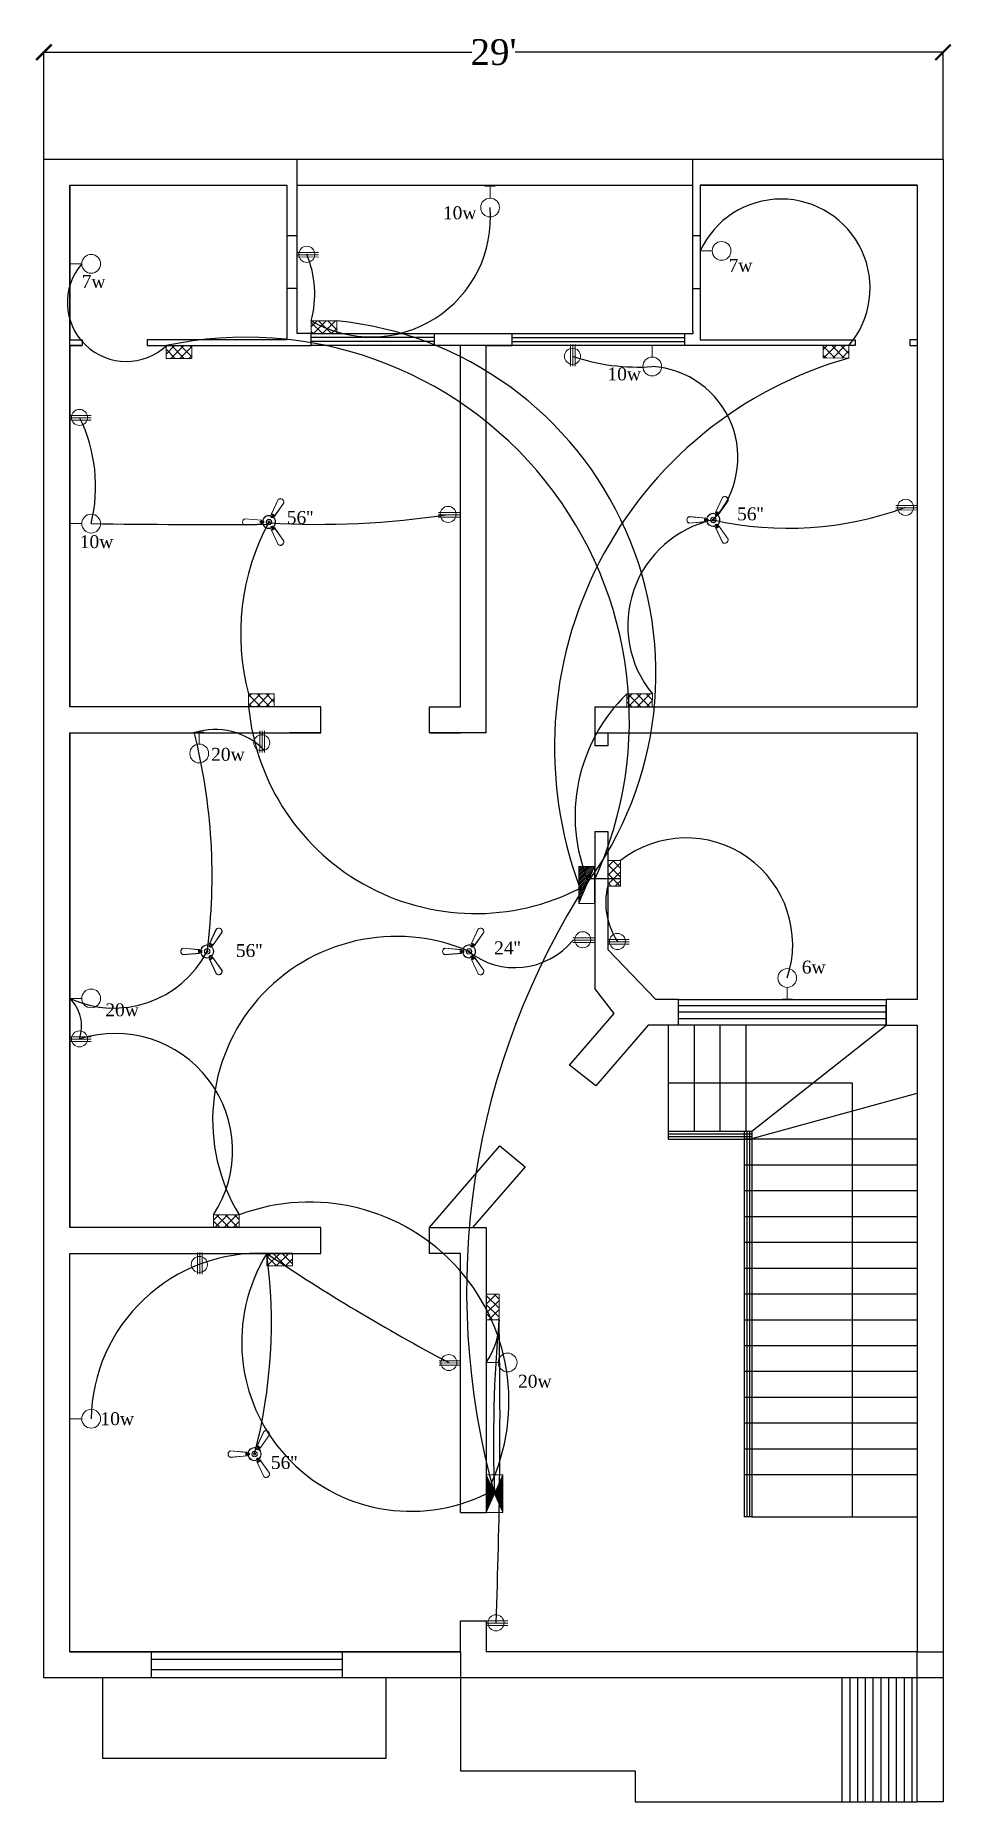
# Model space of a CAD drawing. Header units: inches. Extents: x 4244 to 5877, y 2160 to 3273.
# Drawn here: x 4244 to 4598, y 2160 to 2844 of the extents above; entities that cross this region are included whole.
import ezdxf

# ---------------------------------------------------------------- set-up
doc = ezdxf.new("R2010")
doc.units = ezdxf.units.IN
doc.header["$MEASUREMENT"] = 0
for name, color, linetype, lineweight in [('E-CF-Ceiling-Fan', 7, 'Continuous', 18), ('E-MDB', 1, 'Continuous', 15), ('E-QS-Socket-15A', 30, 'Continuous', 18), ('E-SB-Switch-Board', 5, 'Continuous', 18), ('E-Sub-Distrubtion board', 242, 'Continuous', 18), ('E-WALL-LIGHT', 4, 'Continuous', 18), ('LIGHTING', 7, 'Continuous', 18)]:
    doc.layers.add(name, color=color, linetype=linetype, lineweight=lineweight)
doc.styles.get("Standard").update_dxf_attribs({"font": 'times.ttf', "height": 10})
doc.dimstyles.get("Standard").update_dxf_attribs({"dimtxt": 0.18, "dimasz": 6, "dimexe": 0.18, "dimexo": 0.0625, "dimgap": 0.09, "dimtad": 0, "dimtih": 1, "dimtoh": 1, "dimdec": 1, "dimzin": 0, "dimdsep": 46, "dimlunit": 3, "dimtxsty": 'Standard', "dimblk": 'ARCHTICK', "dimcen": 0.09, "dimadec": 0, "dimazin": 0, "dimtfac": 1, "dimtdec": 1, "dimtofl": 0, "dimtmove": 0, "dimatfit": 3, "dimldrblk": 'ARCHTICK', "dimfxl": 1, "dimtolj": 1, "dimtzin": 0, "dimarcsym": 0})

msp = doc.modelspace()

# ---------------------------------------------------------------- texts
at = {"char_height": 5, "width": 8.7292, "attachment_point": 1}
for s, insert in [('10w', (4401.43, 2777.8)), ('7w', (4512.01, 2757.42)), ('7w', (4261.64, 2751.21)), ('10w', (4465.11, 2715.39)), ("56''", (4515.29, 2661.21)), ("56''", (4341.01, 2659.81)), ('10w', (4260.89, 2650.43)), ('20w', (4311.73, 2568.11)), ("56''", (4321.3, 2492.13)), ("24''", (4421.27, 2493.15)), ('6w', (4540.34, 2485.72)), ('20w', (4270.77, 2469.16)), ('20w', (4430.5, 2325.34)), ('10w', (4268.9, 2310.83)), ("56''", (4334.86, 2293.9))]:
    msp.add_mtext(s, dxfattribs=dict(at, insert=insert))

# ---------------------------------------------------------------- blocks, each defined once
blk = doc.blocks.new('WALL-LIGHT')
for p, q in [((-0.062, 0.259), (0.062, 0.259)), ((0, 0.114), (0, 0.259))]:
    blk.add_line(p, q)
blk.add_circle((0, 0), 0.114)
blk = doc.blocks.new('FAN56')
at = {"layer": 'LIGHTING'}
for p, q in [((2.3, 7.9), (9.7, 23.9)), ((2.4, 7.8), (9.8, 23.8)), ((15.7, 20.4), (5.6, 6)), ((15.8, 20.4), (5.7, 5.9)), ((-25.5, 3.5), (-8, 2)), ((-25.5, 3.4), (-8, 1.8)), ((-9.1, 0.4), (-8.8, 0.6)), ((-8.2, 0.6), (-8.9, 1)), ((-8.4, -0.2), (-8.6, 0.1)), ((-6.7, 0.6), (-5.9, 0.9)), ((-6.4, -0.1), (-6.5, 0.2)), ((-6, 0.4), (-5.7, 0.6)), ((2.8, 6.1), (2.1, 5.6)), ((2.5, 5.6), (2.5, 5.2)), ((3.1, 5.6), (3.5, 5.6)), ((3.3, 5), (3.3, 4.7)), ((3.6, 7.4), (3.6, 8.2)), ((3.8, 5.5), (3.8, 4.6)), ((4, 7.4), (4.4, 7.4)), ((4.1, 8.2), (4.1, 7.8)), ((4.6, 6.8), (5.3, 7.2)), ((4.9, 7.7), (4.9, 7.4)), ((-8, -1.8), (-25.5, -3.4)), ((-8, -2), (-25.5, -3.5)), ((-9.1, -0.6), (-8.8, -0.4)), ((-8.2, -0.6), (-8.9, -1)), ((-6.7, -0.6), (-5.9, -0.9)), ((-6.1, -0.6), (-5.8, -0.4)), ((2.8, -6.1), (2.1, -5.6)), ((9.7, -23.9), (2.3, -7.9)), ((2.7, -5.4), (2.4, -5.2)), ((9.8, -23.8), (2.4, -7.8)), ((3.3, -5.5), (3.1, -5.8)), ((3.5, -5), (3.2, -4.8)), ((3.6, -7.4), (3.6, -8.2)), ((3.8, -5.5), (3.8, -4.6)), ((4.2, -8.1), (3.9, -7.9)), ((4.4, -7.2), (4.2, -7.5)), ((4.6, -6.8), (5.3, -7.2)), ((5.1, -7.6), (4.8, -7.5)), ((5.6, -6), (15.7, -20.4)), ((5.7, -5.9), (15.8, -20.4))]:
    blk.add_line(p, q, dxfattribs=at)
for centre, radius in [((-9, 0.5), 0.176), ((-8.5, -0.1), 0.176), ((-6.5, 0.1), 0.176), ((-5.9, 0.5), 0.176), ((0, 0), 2.91), ((0, 0), 2.8), ((0, 0), 1.16), ((0, 0), 1.04), ((2.5, 5.4), 0.176), ((3.3, 5.6), 0.176), ((3.3, 4.9), 0.176), ((4.1, 8), 0.176), ((4.2, 7.4), 0.176), ((4.9, 7.5), 0.176), ((-9, -0.5), 0.176), ((-5.9, -0.5), 0.176), ((2.5, -5.3), 0.176), ((3.2, -5.6), 0.176), ((3.4, -4.9), 0.176), ((4.1, -8), 0.176), ((4.3, -7.3), 0.176), ((4.9, -7.5), 0.176)]:
    blk.add_circle(centre, radius, dxfattribs=at)
for centre, radius, start, end in [((12.2, 21.2), 3.68, 347.3557, 132.6443), ((12.2, 21.2), 3.57, 347.726, 132.274), ((-24.4, 0), 3.68, 107.3557, 252.6443), ((-24.4, 0), 3.57, 107.726, 252.274), ((0, 0), 9.37, 175.5055, 184.4945), ((-9.1, 0.7), 0.293, 62.3685, 175.5055), ((0, 0), 8.2, 166.1924, 175.904), ((-7.4, 3), 2.53, 252.404, 287.596), ((0, 0), 7.03, 64.034, 175.92), ((0, 0), 6.68, 65.0324, 174.9676), ((-5.8, 0.7), 0.293, 353.3233, 114.7287), ((0, 0), 5.51, 173.3233, 186.6767), ((2.3, 5.3), 0.293, 125.2713, 246.6767), ((0, 0), 5.51, 53.3233, 66.6767), ((0, 0), 8.2, 64.096, 73.8076), ((1.2, 7.8), 2.38, 311.296, 348.704), ((3.5, 4.7), 0.293, 233.3233, 354.7287), ((3.9, 8.2), 0.293, 64.4945, 177.6315), ((6.3, 4.9), 2.53, 132.404, 167.596), ((0, 0), 6.68, 305.0324, 54.9676), ((0, 0), 7.03, 304.034, 55.92), ((0, 0), 9.37, 55.5055, 64.4945), ((0, 0), 8.2, 46.1924, 55.904), ((5.1, 7.5), 0.293, 302.3685, 55.5055), ((-9.1, -0.7), 0.293, 184.4945, 297.6315), ((-7.4, -2.8), 2.38, 71.296, 108.704), ((0, 0), 8.2, 184.096, 193.8076), ((0, 0), 7.03, 184.034, 295.92), ((0, 0), 6.68, 185.0324, 294.9676), ((-5.8, -0.7), 0.293, 245.2713, 6.6767), ((2.3, -5.3), 0.293, 113.3233, 234.7287), ((0, 0), 5.51, 293.3233, 306.6767), ((0, 0), 8.2, 286.1924, 295.904), ((1.1, -7.9), 2.53, 12.404, 47.596), ((3.5, -4.7), 0.293, 5.2713, 126.6767), ((3.9, -8.2), 0.293, 182.3685, 295.5055), ((6.2, -5), 2.38, 191.296, 228.704), ((0, 0), 9.37, 295.5055, 304.4945), ((0, 0), 8.2, 304.096, 313.8076), ((5.1, -7.5), 0.293, 304.4945, 57.6315), ((12.2, -21.2), 3.68, 227.3557, 12.6443), ((12.2, -21.2), 3.57, 227.726, 12.274)]:
    blk.add_arc(centre, radius, start, end, dxfattribs=at)
blk = doc.blocks.new('P')
h = blk.add_hatch()
h.set_pattern_fill('ANSI31', color=256, style=0)
h.set_pattern_definition([(45, (5262.17775, 6617.84506), (-0.0883883476, 0.0883883476), [])])
h.paths.add_polyline_path([(-3.1, -22.9), (9.7, -17.3), (-15.8, -17.3)])
h = blk.add_hatch()
h.set_pattern_fill('ANSI31', color=256, style=0)
h.set_pattern_definition([(315, (5262.17775, -6663.70471), (-0.0883883476, -0.0883883476), [])])
h.paths.add_polyline_path([(-3.1, -22.9), (9.7, -28.5), (-15.8, -28.5)])
for p, q in [((-3.1, -22.9), (-15.8, -17.3)), ((-15.8, -17.3), (9.7, -17.3)), ((-15.8, -28.5), (-15.8, -17.3)), ((-15.8, -28.5), (-3.1, -22.9)), ((-3.1, -22.9), (9.7, -17.3)), ((-3.1, -22.9), (9.7, -28.5)), ((9.7, -17.3), (9.7, -28.5)), ((9.7, -28.5), (-15.8, -28.5))]:
    blk.add_line(p, q)
blk = doc.blocks.new('*X5')
at = {"color": 0}
for p, q in [((10769, 16968.5), (10779.2, 16978.7)), ((10770.8, 16968.5), (10782.2, 16980)), ((10772.5, 16968.5), (10785.3, 16981.3)), ((10774.3, 16968.5), (10788.3, 16982.6)), ((10776.1, 16968.5), (10790.7, 16983.2)), ((10777.8, 16968.5), (10790.7, 16981.4)), ((10779.6, 16968.5), (10790.7, 16979.6)), ((10754.8, 16968.5), (10754.9, 16968.6)), ((10756.6, 16968.5), (10757.9, 16969.8)), ((10758.4, 16968.5), (10761, 16971.1)), ((10760.2, 16968.5), (10764, 16972.4)), ((10761.9, 16968.5), (10767, 16973.7)), ((10763.7, 16968.5), (10770.1, 16974.9)), ((10765.5, 16968.5), (10773.1, 16976.2)), ((10767.2, 16968.5), (10776.1, 16977.5)), ((10781.4, 16968.5), (10790.7, 16977.9)), ((10783.1, 16968.5), (10790.7, 16976.1)), ((10784.9, 16968.5), (10790.7, 16974.3)), ((10786.7, 16968.5), (10790.7, 16972.6)), ((10788.4, 16968.5), (10790.7, 16970.8)), ((10790.2, 16968.5), (10790.7, 16969))]:
    blk.add_line(p, q, dxfattribs=at)
blk = doc.blocks.new('SDB')
for p, q in [((0, -7.5), (17.93, 0)), ((0, -7.5), (0, 0)), ((0, 0), (17.93, 0)), ((17.93, 0), (17.93, -7.5)), ((0, -7.5), (17.93, -7.5))]:
    blk.add_line(p, q)
at = {"xscale": 0.5, "yscale": 0.5, "zscale": 0.5}
blk.add_blockref('*X5', (-5377.41, -8491.77), dxfattribs=at)
blk = doc.blocks.new('3PIN15A')
for p, q in [((-7.5, -5.1), (6.4, 8.9)), ((-6.1, -6.6), (7.9, 7.4)), ((-4.6, -8.1), (9.4, 5.9))]:
    blk.add_line(p, q)
blk.add_circle((0, 0), 7.37)
blk = doc.blocks.new('SW')
h = blk.add_hatch()
h.set_pattern_fill('ANSI37', color=256, scale=24, style=0)
h.set_pattern_definition([(45, (-59.5238, -1151.0284), (-2.12132, 2.12132), []), (135, (-59.5238, -1151.0284), (-2.12132, -2.12132), [])])
h.paths.add_polyline_path([(-24, -15.52), (-12, -15.52), (-12, -21.52), (-24, -21.52)])
for p, q in [((-24, -15.52), (-12, -15.52)), ((-24, -15.52), (-24, -21.52)), ((-12, -15.52), (-12, -21.52)), ((-24, -21.52), (-12, -21.52))]:
    blk.add_line(p, q)
blk = doc.blocks.new('A$C4DCB0E22')
at = {"layer": 'E-SB-Switch-Board', "xscale": 1.5, "yscale": 1.5, "zscale": 1.5, "rotation": 90.05046403147966}
blk.add_blockref('SW', (-23.3, 36), dxfattribs=at)
blk = doc.blocks.new('_ArchTick')
at = {"color": 0, "linetype": 'ByBlock', "const_width": 0.15}
blk.add_lwpolyline([(-0.5, -0.5), (0.5, 0.5)], dxfattribs=at)
blk = doc.blocks.new('*D41')
at = {"color": 0, "lineweight": -2}
for p, q in [((4247.02, 2796.1), (4247.02, 2837.63)), ((4247.02, 2837.45), (4412.69, 2837.45)), ((4595.02, 2837.45), (4429.35, 2837.45)), ((4595.02, 2796.1), (4595.02, 2837.63))]:
    blk.add_line(p, q, dxfattribs=at)
at = {"layer": 'Defpoints', "color": 0}
for p in [(4595.02, 2837.45), (4247.02, 2796.04), (4595.02, 2796.04)]:
    blk.add_point(p, dxfattribs=at)
at = {"color": 0, "lineweight": -2, "xscale": 6, "yscale": 6, "zscale": 6, "rotation": 180}
blk.add_blockref('_ArchTick', (4247.02, 2837.45), dxfattribs=at)
at = {"color": 0, "lineweight": -2, "xscale": 6, "yscale": 6, "zscale": 6}
blk.add_blockref('_ArchTick', (4595.02, 2837.45), dxfattribs=at)
at = {"color": 0, "insert": (4421.02, 2837.45), "char_height": 10, "attachment_point": 5}
blk.add_mtext("\\A1;29'", dxfattribs=at)

# ---------------------------------------------------------------- dimensions: what is measured, and where the dimension line sits
at = {"color": 5}
dim = msp.add_linear_dim(base=(4595.02, 2837.45), p1=(4247.02, 2796.04), p2=(4595.02, 2796.04), dimstyle='Standard', dxfattribs=at)
dim.commit()
dim.dimension.update_dxf_attribs({"geometry": '*D41', "text_midpoint": (4421.02, 2837.45)})

# ---------------------------------------------------------------- linework, layer by layer
for p, q in [((4247.02, 2796.04), (4595.02, 2796.04)), ((4247.02, 2208.04), (4247.02, 2796.04)), ((4344.98, 2786.04), (4344.98, 2796.04)), ((4498.13, 2786.04), (4498.13, 2796.04)), ((4595.02, 2796.04), (4595.02, 2208.04)), ((4257.02, 2786.04), (4341.02, 2786.04)), ((4257.02, 2786.04), (4341.02, 2786.04)), ((4257.02, 2786.04), (4257.02, 2726.04)), ((4257.02, 2584), (4257.02, 2786.04)), ((4341.02, 2786.04), (4341.02, 2726.04)), ((4344.98, 2728.49), (4344.98, 2786.04)), ((4344.98, 2786.04), (4498.13, 2786.04)), ((4498.13, 2729.44), (4498.13, 2786.04)), ((4585.02, 2786.04), (4501.02, 2786.04)), ((4501.02, 2786.04), (4501.02, 2726.04)), ((4501.02, 2786.04), (4585.02, 2786.04)), ((4585.02, 2786.04), (4585.02, 2584)), ((4585.02, 2786.04), (4585.02, 2726.04)), ((4341.02, 2766.55), (4344.98, 2766.55)), ((4498.13, 2766.55), (4501.02, 2766.55)), ((4344.98, 2745.99), (4341.02, 2745.99)), ((4498.13, 2745.99), (4501.02, 2745.99)), ((4498.13, 2729.44), (4498.13, 2728.47)), ((4257.02, 2726.04), (4257.02, 2726.04)), ((4257.02, 2726.04), (4261.84, 2726.04)), ((4261.84, 2723.92), (4257.02, 2723.92)), ((4257.02, 2723.92), (4261.84, 2723.92)), ((4257.02, 2723.92), (4257.02, 2584)), ((4261.84, 2726.04), (4261.84, 2723.92)), ((4341.02, 2726.04), (4287.02, 2726.04)), ((4287.02, 2726.04), (4287.02, 2723.92)), ((4287.02, 2723.92), (4350.47, 2723.92)), ((4350.47, 2728.49), (4344.98, 2728.49)), ((4350.47, 2723.92), (4350.47, 2728.49)), ((4350.47, 2728.49), (4494.9, 2728.49)), ((4350.47, 2723.92), (4350.47, 2728.49)), ((4398.22, 2726.98), (4350.47, 2726.98)), ((4398.22, 2725.48), (4350.47, 2725.48)), ((4350.47, 2723.88), (4350.47, 2723.92)), ((4494.9, 2723.88), (4350.47, 2723.88)), ((4398.22, 2723.88), (4398.22, 2728.49)), ((4398.22, 2725.48), (4398.22, 2726.98)), ((4398.22, 2723.88), (4398.22, 2725.48)), ((4408.22, 2723.88), (4398.22, 2723.88)), ((4408.22, 2584), (4408.22, 2723.92)), ((4418.22, 2573.92), (4418.22, 2723.92)), ((4418.22, 2723.88), (4428.22, 2723.88)), ((4428.22, 2723.88), (4428.22, 2728.49)), ((4428.22, 2726.98), (4494.9, 2726.98)), ((4428.22, 2725.48), (4494.9, 2725.48)), ((4494.9, 2728.49), (4494.9, 2723.88)), ((4498.13, 2728.47), (4494.9, 2728.47)), ((4494.9, 2728.47), (4494.9, 2723.88)), ((4561.02, 2723.88), (4494.9, 2723.88)), ((4501.02, 2726.04), (4561.02, 2726.04)), ((4561.02, 2726.04), (4561.02, 2723.88)), ((4585.02, 2726.04), (4582.18, 2726.04)), ((4582.18, 2726.04), (4582.18, 2723.88)), ((4582.18, 2723.88), (4585.02, 2723.88)), ((4354.22, 2584), (4257.02, 2584)), ((4354.22, 2573.92), (4354.22, 2584)), ((4396.22, 2573.92), (4396.22, 2584)), ((4396.22, 2584), (4408.22, 2584)), ((4460.22, 2584), (4585.02, 2584)), ((4460.22, 2584), (4460.22, 2573.92)), ((4257.02, 2573.92), (4354.22, 2573.92)), ((4257.02, 2573.92), (4257.02, 2382.32)), ((4257.02, 2382.32), (4257.02, 2573.92)), ((4354.22, 2573.92), (4342.22, 2573.92)), ((4408.22, 2573.92), (4396.22, 2573.92)), ((4396.22, 2573.92), (4408.22, 2573.92)), ((4418.22, 2573.92), (4407.61, 2573.92)), ((4460.22, 2573.92), (4585.02, 2573.92)), ((4460.22, 2573.92), (4460.22, 2568.92)), ((4465.22, 2573.92), (4465.22, 2568.92)), ((4465.22, 2573.92), (4465.22, 2568.92)), ((4585.02, 2573.92), (4585.02, 2470.72)), ((4585.02, 2573.92), (4585.02, 2470.72)), ((4465.22, 2568.92), (4460.22, 2568.92)), ((4460.22, 2535.7), (4465.22, 2535.7)), ((4460.22, 2535.7), (4460.22, 2474.86)), ((4465.22, 2535.7), (4465.22, 2490.02)), ((4483.87, 2470.72), (4465.22, 2490.02)), ((4467.67, 2465.24), (4460.22, 2474.86)), ((4492.64, 2470.72), (4483.87, 2470.72)), ((4492.64, 2460.72), (4492.64, 2470.72)), ((4492.64, 2470.72), (4573.02, 2470.72)), ((4585.02, 2470.72), (4573.02, 2470.72)), ((4573.02, 2470.72), (4573.02, 2460.72)), ((4450.39, 2445.18), (4467.67, 2465.24)), ((4573.02, 2468.22), (4492.64, 2468.22)), ((4573.02, 2465.72), (4492.64, 2465.72)), ((4573.02, 2463.22), (4492.64, 2463.22)), ((4573.02, 2465.72), (4573.02, 2468.22)), ((4573.02, 2463.22), (4573.02, 2465.72)), ((4573.02, 2460.72), (4573.02, 2463.22)), ((4480.93, 2460.72), (4460.58, 2437.27)), ((4492.64, 2460.72), (4480.93, 2460.72)), ((4488.65, 2460.72), (4488.65, 2419.63)), ((4573.02, 2460.72), (4492.64, 2460.72)), ((4498.65, 2460.72), (4498.65, 2419.63)), ((4508.65, 2460.72), (4508.65, 2419.63)), ((4518.65, 2460.72), (4518.65, 2419.63)), ((4521.05, 2419.63), (4573.02, 2460.72)), ((4573.02, 2460.72), (4585.02, 2460.72)), ((4585.02, 2460.72), (4585.02, 2218.04)), ((4460.58, 2437.27), (4450.39, 2445.18)), ((4488.65, 2438.39), (4559.8, 2438.39)), ((4559.8, 2438.39), (4559.8, 2270.33)), ((4520.05, 2416.6), (4585.02, 2434.42)), ((4488.65, 2419.63), (4521.05, 2419.63)), ((4488.65, 2419.63), (4488.65, 2416.6)), ((4488.65, 2418.63), (4521.05, 2418.63)), ((4488.65, 2417.63), (4521.05, 2417.63)), ((4488.65, 2416.6), (4521.05, 2416.6)), ((4518.05, 2419.63), (4518.05, 2270.33)), ((4518.05, 2416.68), (4585.02, 2416.68)), ((4519.05, 2419.63), (4519.05, 2270.33)), ((4520.05, 2419.63), (4520.05, 2270.33)), ((4521.05, 2419.63), (4521.05, 2270.33)), ((4396.22, 2382.32), (4423.51, 2413.99)), ((4423.51, 2413.99), (4433.28, 2405.81)), ((4433.28, 2405.81), (4412.89, 2382.32)), ((4518.05, 2406.68), (4585.02, 2406.68)), ((4518.05, 2396.68), (4585.02, 2396.68)), ((4354.22, 2382.32), (4257.02, 2382.32)), ((4354.22, 2372.32), (4354.22, 2382.32)), ((4396.22, 2372.32), (4396.22, 2382.32)), ((4396.22, 2382.32), (4408.22, 2382.32)), ((4408.22, 2382.32), (4418.22, 2382.32)), ((4418.22, 2382.32), (4418.22, 2272.04)), ((4518.05, 2386.68), (4585.02, 2386.68)), ((4518.05, 2376.68), (4585.02, 2376.68)), ((4257.02, 2218.04), (4257.02, 2372.32)), ((4257.02, 2372.32), (4354.22, 2372.32)), ((4408.22, 2372.32), (4396.22, 2372.32)), ((4408.22, 2272.04), (4408.22, 2372.32)), ((4518.05, 2366.68), (4585.02, 2366.68)), ((4518.05, 2356.68), (4585.02, 2356.68)), ((4518.05, 2346.68), (4585.02, 2346.68)), ((4518.05, 2336.68), (4585.02, 2336.68)), ((4518.05, 2326.68), (4585.02, 2326.68)), ((4518.05, 2316.68), (4585.02, 2316.68)), ((4518.05, 2306.68), (4585.02, 2306.68)), ((4518.05, 2296.68), (4585.02, 2296.68)), ((4518.05, 2286.68), (4585.02, 2286.68)), ((4408.22, 2272.04), (4418.22, 2272.04)), ((4521.05, 2270.33), (4518.05, 2270.33)), ((4521.05, 2270.33), (4585.02, 2270.33)), ((4408.22, 2218.04), (4408.22, 2230.04)), ((4408.22, 2218.04), (4408.22, 2230.04)), ((4408.22, 2230.04), (4418.22, 2230.04)), ((4418.22, 2230.04), (4418.22, 2218.04)), ((4257.02, 2218.04), (4257.02, 2218.04)), ((4257.02, 2218.04), (4354.22, 2218.04)), ((4257.02, 2218.04), (4354.22, 2218.04)), ((4408.22, 2218.04), (4257.02, 2218.04)), ((4288.55, 2218.04), (4288.55, 2208.04)), ((4354.22, 2218.04), (4396.22, 2218.04)), ((4362.64, 2208.04), (4362.64, 2218.04)), ((4396.22, 2218.04), (4408.22, 2218.04)), ((4408.22, 2218.04), (4408.22, 2172.04)), ((4585.02, 2218.04), (4418.22, 2218.04)), ((4585.02, 2160.04), (4585.02, 2218.04)), ((4585.02, 2218.04), (4595.02, 2218.04)), ((4288.55, 2215.17), (4362.64, 2215.17)), ((4362.64, 2211.03), (4288.55, 2211.03)), ((4595.02, 2208.04), (4247.02, 2208.04)), ((4269.69, 2208.04), (4269.69, 2176.84)), ((4379.43, 2176.84), (4379.43, 2208.04)), ((4408.22, 2208.04), (4408.22, 2172.04)), ((4555.9, 2208.04), (4555.9, 2160.04)), ((4558.9, 2208.04), (4558.9, 2160.04)), ((4561.9, 2208.04), (4561.9, 2160.04)), ((4564.9, 2208.04), (4564.9, 2160.04)), ((4567.9, 2208.04), (4567.9, 2160.04)), ((4570.9, 2208.04), (4570.9, 2160.04)), ((4573.9, 2208.04), (4573.9, 2160.04)), ((4576.9, 2208.04), (4576.9, 2160.04)), ((4579.9, 2208.04), (4579.9, 2160.04)), ((4582.9, 2208.04), (4582.9, 2160.04)), ((4595.02, 2208.04), (4595.02, 2160.04)), ((4269.69, 2176.84), (4379.43, 2176.84)), ((4408.22, 2172.04), (4475.81, 2172.04)), ((4475.81, 2172.04), (4475.81, 2160.04)), ((4475.81, 2160.04), (4585.02, 2160.04)), ((4595.02, 2160.04), (4585.02, 2160.04))]:
    msp.add_line(p, q)
at = {"color": 6}
for p, q in [((4458.14, 2517.54), (4465.22, 2517.54)), ((4465.22, 2517.54), (4470.18, 2517.54))]:
    msp.add_line(p, q, dxfattribs=at)
at = {"color": 5}
for centre, radius, start, end in [((4373.64, 2773.44), 46.22, 239.90522, 4.81937), ((4532.32, 2746.15), 34.45, 319.71273, 155.29913), ((4312.02, 2743.83), 39.82, 344.90072, 22.72189), ((4278.94, 2740.59), 22.85, 139.13898, 313.14904), ((4476.85, 2794.28), 78.72, 251.29572, 274.08756), ((4480.29, 2680.5), 35.33, 316.88292, 86.47767), ((4206.62, 2669.32), 60.42, 346.21154, 26.28264), ((4535.05, 2784.35), 131.23, 257.24578, 290.26535), ((4312.49, 6076.61), 3422.02, 269.20991, 270.3544), ((4414.01, 2612.32), 90.83, 151.57788, 194.89986), ((4353.25, 2983.93), 329.28, 266.64055, 278.77215), ((4514.77, 2615.5), 41.77, 101.99808, 219.44522), ((4085.63, 2518.56), 226.47, 352.5666, 14.22114), ((4313.35, 2548.72), 26.47, 44.07467, 107.87591), ((4495.57, 2491.98), 41.24, 341.64326, 127.98768), ((4491.52, 2508.15), 27.07, 166.25593, 213.6856), ((4383.38, 2424.03), 71.05, 66.65411, 211.16868), ((4429.35, 2511.94), 28.94, 231.12107, 320.87166), ((4274.09, 2508.01), 40.68, 245.20473, 332.56727), ((4246.57, 2460.27), 15.03, 341.15524, 45.92252), ((4274.52, 2412.05), 45.49, 326.99228, 107.56897), ((4330.47, 2307.2), 65.18, 87.52405, 179.00259), ((4133.31, 2345.51), 201.76, 345.39582, 7.63464), ((4756.06, 2997.59), 754.79, 235.93525, 242.17558), ((4395.3, 2345.98), 27.88, 325.28451, 1.34792), ((2388.59, 2308.51), 2034.95, 357.7688, 1.07343)]:
    msp.add_arc(centre, radius, start, end, dxfattribs=at)
at = {"color": 6}
for centre, radius, start, end in [((4346.73, 2596.92), 137.2, 323.27414, 84.28981), ((4325.27, 2578.78), 148.35, 335.31327, 102.04131), ((4601.2, 2568.41), 156.56, 105.79294, 199.99165), ((4518.57, 2541.64), 65.98, 134.16742, 202.5595), ((4414.13, 2592.22), 88.28, 185.33565, 299.14385), ((4701.37, 2357.8), 290.75, 146.95913, 195.6647), ((4349.81, 2315.03), 77.19, 332.42134, 110.64982), ((4389.11, 2338), 65.53, 148.42325, 296.37521), ((4931.13, 2299.64), 510.12, 174.71399, 182.28618)]:
    msp.add_arc(centre, radius, start, end, dxfattribs=at)

# ---------------------------------------------------------------- block references
at = {"layer": 'E-CF-Ceiling-Fan', "color": 3, "xscale": 0.3641632086328173, "yscale": 0.3641632086309983, "zscale": 0.3641632086311714}
for p in [(4334.13, 2655.55), (4506.08, 2656.36), (4310.2, 2489.26), (4411.53, 2489.26), (4328.55, 2294.64)]:
    msp.add_blockref('FAN56', p, dxfattribs=at)
at = {"layer": 'E-MDB', "xscale": 0.5697957520278578, "yscale": 0.5697957520342243, "zscale": 0.5697957520278578, "rotation": 90}
msp.add_blockref('P', (4408.35, 2281.03), dxfattribs=at)
at = {"layer": 'E-QS-Socket-15A', "yscale": 0.422089882945329, "zscale": 0.4220898829428227}
for p, xscale, rotation in [((4348.75, 2759.21), 0.4220898829478395, 314.7849704464856), ((4451.61, 2719.72), 0.4220898829478396, 44.78497044648564), ((4260.79, 2696.07), 0.4220898829478395, 314.7849704464856), ((4403.46, 2658.51), 0.4220898829478396, 314.7849704464856), ((4580.51, 2661.24), 0.4220898829478396, 314.7849704464856), ((4331.34, 2570.07), 0.4220898829478396, 44.78497044648564), ((4455.57, 2493.81), 0.4220898829478396, 314.7849704464856), ((4468.99, 2493.13), 0.4220898829478396, 314.7849704464856), ((4260.79, 2455.41), 0.4220898829478395, 314.7849704464856), ((4307.18, 2368.08), 0.4220898829478396, 44.78497044648564), ((4403.75, 2330.07), 0.4220898829478396, 314.7849704464856), ((4421.99, 2229.29), 0.4220898829478395, 314.7849704464856)]:
    msp.add_blockref('3PIN15A', p, dxfattribs=dict(at, xscale=xscale, rotation=rotation))
at = {"layer": 'E-SB-Switch-Board', "xscale": -0.5506447733314417, "yscale": 0.5506447733314417, "zscale": 0.5506447733282025, "rotation": 90}
for p in [(4360.38, 2733.45), (4304.24, 2723.87), (4558.59, 2724.02), (4336.15, 2588.97), (4482.51, 2588.97), (4322.58, 2387.27), (4343.19, 2372.46)]:
    msp.add_blockref('A$C4DCB0E22', p, dxfattribs=at)
at = {"layer": 'E-SB-Switch-Board', "xscale": -0.5506447733314417, "yscale": 0.5506447733314417, "zscale": 0.5506447733282025}
for p in [(4470.19, 2514.57), (4423.19, 2346.64)]:
    msp.add_blockref('A$C4DCB0E22', p, dxfattribs=at)
at = {"layer": 'E-Sub-Distrubtion board', "xscale": -0.7984329450082441, "yscale": 0.7984329450064251, "zscale": 0.7984329450061678, "rotation": 270}
msp.add_blockref('SDB', (4460.06, 2507.81), dxfattribs=at)
at = {"layer": 'E-WALL-LIGHT', "xscale": 31.8987708447039, "yscale": 31.89877068052374, "zscale": 31.89877084477114}
for p in [(4419.7, 2777.32), (4482.46, 2715.77), (4307.13, 2565.92)]:
    msp.add_blockref('WALL-LIGHT', p, dxfattribs=at)
for p, rotation in [((4509.3, 2760.54), 90), ((4265.3, 2755.54), 90), ((4265.3, 2654.92), 90), ((4534.72, 2478.99), 180), ((4265.3, 2471.07), 90), ((4426.5, 2330.1), 90), ((4265.3, 2308.33), 90)]:
    msp.add_blockref('WALL-LIGHT', p, dxfattribs=dict(at, rotation=rotation))

msp.set_redraw_order([(e.dxf.handle, doc.entitydb.next_handle()) for e in msp.query("TEXT MTEXT ATTDEF DIMENSION ARC_DIMENSION")])  # texts and dimensions are drawn at this point

doc.saveas('drawing.dxf')
